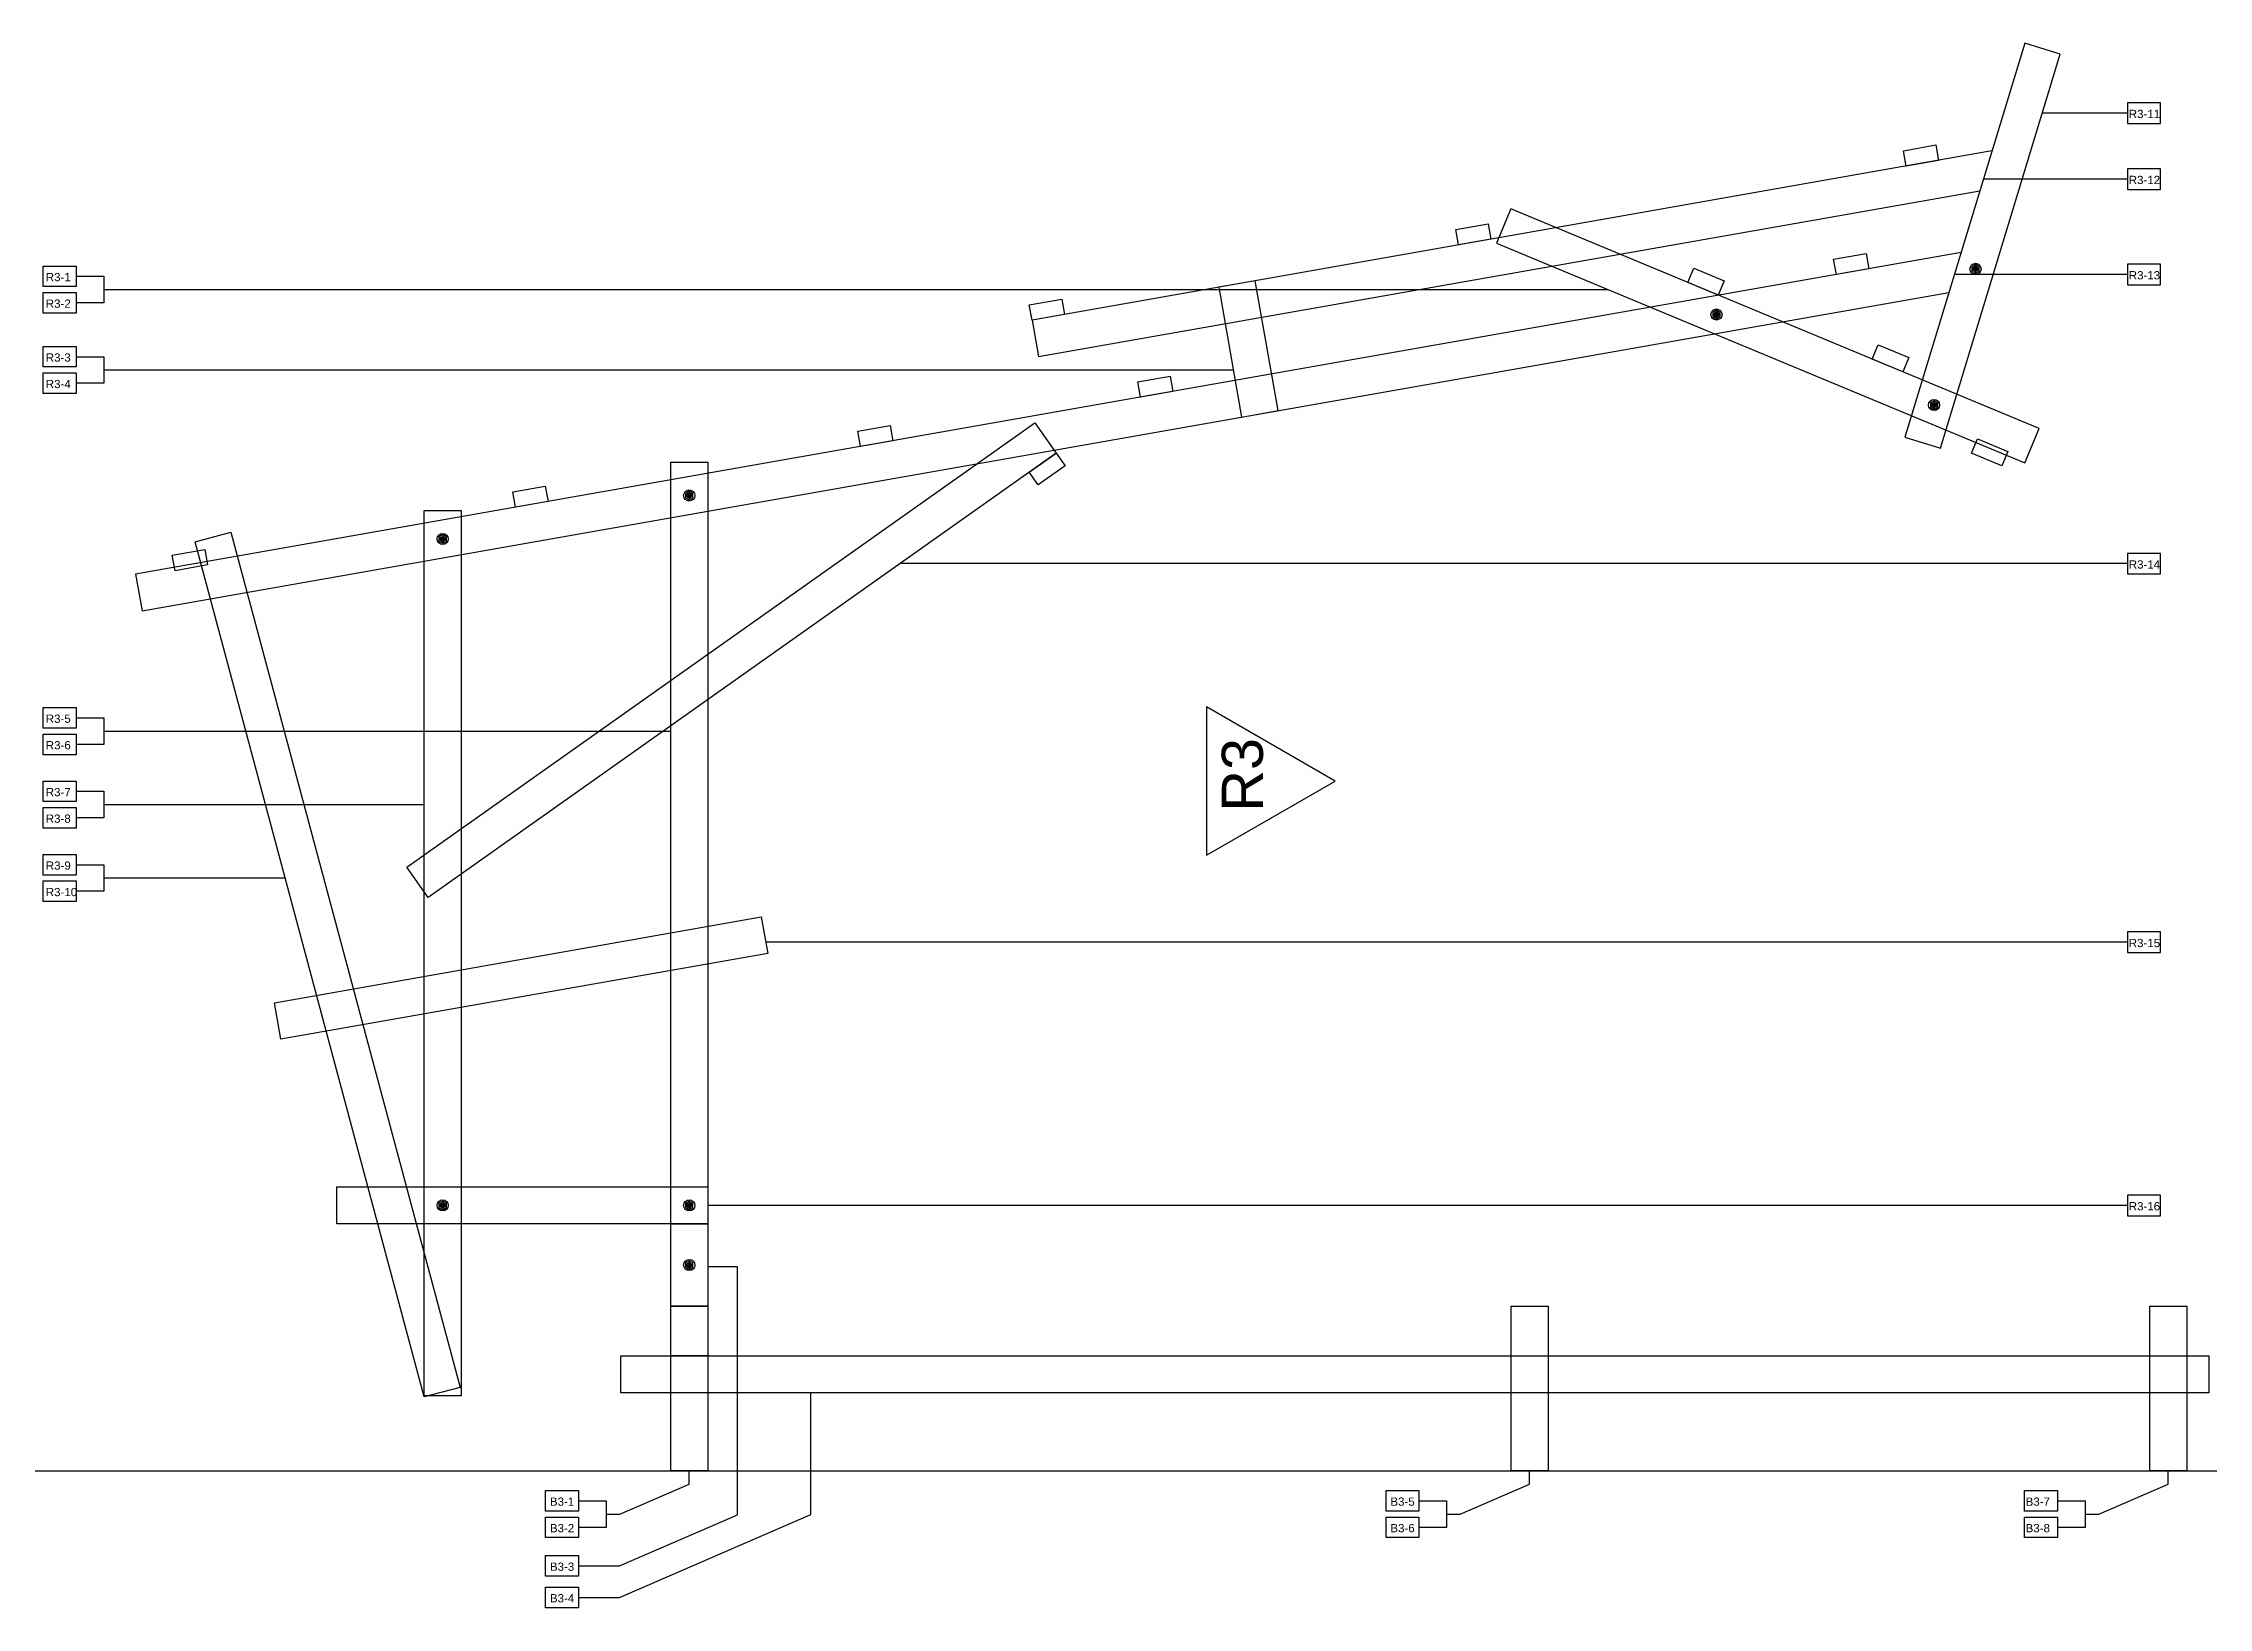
# Model space of a CAD drawing. Header units: millimetres. Extents: x -2666 to 6286, y -11880 to 4849.
# Drawn here: x 1230 to 1755, y -4882 to -4502 of the extents above; entities that cross this region are included whole.
import ezdxf

# ---------------------------------------------------------------- set-up
doc = ezdxf.new("R2010")
doc.units = ezdxf.units.MM
for name, color, linetype in [('0-rib-base', 10, 'Continuous'), ('0-rib1', 6, 'Continuous'), ('1-螺桿鑽洞', 7, 'Continuous'), ('座標', 3, 'Continuous'), ('樑', 4, 'Continuous'), ('編號標示', 30, 'Continuous'), ('編號標示線', 44, 'Continuous')]:
    doc.layers.add(name, color=color, linetype=linetype)
for name, color, linetype, plot in [('1-墊圈', 4, 'Continuous', False), ('1-螺絲頭', 9, 'Continuous', False), ('default', 11, 'Continuous', False)]:
    doc.layers.add(name, color=color, linetype=linetype, plot=plot)
doc.styles.get("Standard").update_dxf_attribs({"font": 'arial.ttf'})

msp = doc.modelspace()

# ---------------------------------------------------------------- texts
at = {"layer": '座標', "insert": (1515.627, -4688.777), "char_height": 10, "attachment_point": 1, "rotation": 90}
msp.add_mtext_dynamic_manual_height_columns('R3', width=22.24738, gutter_width=12.5, heights=[0], dxfattribs=at)
at = {"layer": '編號標示'}
for s, p in [('R3-11', (1735.786, -4520.35)), ('R3-12', (1735.786, -4536.38)), ('R3-1', (1230.191, -4559.976)), ('R3-13', (1735.786, -4559.531)), ('R3-2', (1230.191, -4566.417)), ('R3-3', (1230.191, -4579.503)), ('R3-4', (1230.191, -4585.944)), ('R3-14', (1735.786, -4629.766)), ('R3-5', (1230.191, -4667.227)), ('R3-6', (1230.191, -4673.668)), ('R3-7', (1230.191, -4685.056)), ('R3-8', (1230.191, -4691.497)), ('R3-9', (1230.191, -4702.886)), ('R3-10', (1230.191, -4709.327)), ('R3-15', (1735.786, -4721.706)), ('R3-16', (1735.786, -4785.629)), ('B3-1', (1352.554, -4857.376)), ('B3-5', (1556.554, -4857.376)), ('B3-7', (1710.75, -4857.376)), ('B3-2', (1352.554, -4863.817)), ('B3-6', (1556.554, -4863.817)), ('B3-8', (1710.75, -4863.817)), ('B3-3', (1352.554, -4873.172)), ('B3-4', (1352.554, -4880.839))]:
    msp.add_text(s, height=2, dxfattribs=at).set_placement(p)

# ---------------------------------------------------------------- blocks, each defined once
blk = doc.blocks.new('螺栓組')
h = blk.add_hatch()
h.set_pattern_fill('JIS_WOOD', color=256, scale=0.1, style=0)
edge = h.paths.add_edge_path()
edge.add_arc((0, 0), 0.6, 0, 360)
at = {"layer": '1-墊圈'}
blk.add_circle((0, 0), 1.35, dxfattribs=at)
at = {"layer": '1-螺桿鑽洞'}
for points in [[(1.05, 0), (-1.05, 0)], [(0, -0.91), (0, 0.91)]]:
    blk.add_lwpolyline(points, dxfattribs=at)
blk.add_circle((0, 0), 0.6, dxfattribs=at)
at = {"layer": '1-螺絲頭'}
blk.add_lwpolyline([(-0.52, 0.91), (-1.05, 0), (-0.52, -0.91), (0.52, -0.91), (1.05, 0), (0.52, 0.91)], close=True, dxfattribs=at)

# ---------------------------------------------------------------- linework, layer by layer
at = {"layer": '0-rib-base'}
for points in [[(1300.865, -4788.932), (1300.865, -4779.932), (1390.865, -4779.932), (1390.865, -4788.932)], [(1381.865, -4820.932), (1381.865, -4788.932), (1390.865, -4788.932), (1390.865, -4820.932)], [(1381.865, -4848.932), (1381.865, -4808.932), (1390.865, -4808.932), (1390.865, -4848.932)], [(1585.865, -4848.932), (1585.865, -4808.932), (1594.865, -4808.932), (1594.865, -4848.932)], [(1740.865, -4848.932), (1740.865, -4808.932), (1749.865, -4808.932), (1749.865, -4848.932)], [(1369.803, -4820.932), (1755.182, -4820.932), (1755.182, -4829.932), (1369.803, -4829.932)]]:
    msp.add_lwpolyline(points, close=True, dxfattribs=at)
at = {"layer": '0-rib1'}
for points in [[(1681.454, -4597.869), (1690.065, -4600.485), (1719.135, -4504.804), (1710.524, -4502.187)], [(1710.546, -4604.088), (1714.004, -4595.779), (1585.791, -4542.409), (1582.332, -4550.718)], [(1523.741, -4559.881), (1514.878, -4561.443), (1520.434, -4592.957), (1529.298, -4591.394)], [(1317.809, -4702.292), (1470.234, -4594.369), (1475.435, -4601.715), (1323.01, -4709.637)], [(1381.865, -4808.932), (1381.865, -4603.932), (1390.865, -4603.932), (1390.865, -4808.932)], [(1322.026, -4830.696), (1322.026, -4615.696), (1331.026, -4615.696), (1331.026, -4830.696)], [(1322.06, -4830.954), (1266.414, -4623.28), (1275.107, -4620.951), (1330.753, -4828.625)]]:
    msp.add_lwpolyline(points, close=True, dxfattribs=at)
for points in [[(1702.576, -4528.347), (1469.576, -4569.431), (1471.139, -4578.295), (1699.642, -4538.003)], [(1695.079, -4553.024), (1251.989, -4631.153), (1253.551, -4640.016), (1692.145, -4562.68)], [(1287.238, -4744.076), (1285.675, -4735.213), (1403.852, -4714.375), (1405.415, -4723.238), (1287.238, -4744.076)]]:
    msp.add_lwpolyline(points, dxfattribs=at)
at = {"layer": 'default'}
msp.add_line((1112.973, -4848.932), (2003.973, -4848.932), dxfattribs=at)
at = {"layer": '座標'}
msp.add_lwpolyline([(1511.957, -4699.379), (1543.152, -4681.369), (1511.957, -4663.359)], close=True, dxfattribs=at)
at = {"layer": '樑'}
for points in [[(1688.963, -4526.889), (1689.623, -4530.631), (1681.745, -4532.02), (1681.085, -4528.278), (1688.963, -4526.889)], [(1580.319, -4546.046), (1580.979, -4549.788), (1573.1, -4551.177), (1572.44, -4547.435), (1580.319, -4546.046)], [(1637.605, -4559.861), (1636.145, -4563.369), (1628.759, -4560.295), (1630.219, -4556.787), (1637.605, -4559.861)], [(1672.031, -4553.229), (1672.691, -4556.972), (1664.812, -4558.361), (1664.153, -4554.618), (1672.031, -4553.229)], [(1476.795, -4564.3), (1477.455, -4568.042), (1469.576, -4569.431), (1468.917, -4565.689), (1476.795, -4564.3)], [(1682.381, -4578.5), (1680.92, -4582.008), (1673.535, -4578.933), (1674.995, -4575.425), (1682.381, -4578.5)], [(1503.101, -4583.016), (1503.761, -4586.758), (1495.882, -4588.148), (1495.223, -4584.405), (1503.101, -4583.016)], [(1435.153, -4594.997), (1435.813, -4598.739), (1427.935, -4600.129), (1427.275, -4596.386), (1435.153, -4594.997)], [(1706.461, -4601.305), (1705.001, -4604.813), (1697.615, -4601.739), (1699.075, -4598.23), (1706.461, -4601.305)], [(1475.435, -4601.715), (1477.63, -4604.816), (1471.101, -4609.439), (1468.905, -4606.337), (1475.435, -4601.715)], [(1351.441, -4609.758), (1352.101, -4613.5), (1344.222, -4614.889), (1343.562, -4611.147), (1351.441, -4609.758)], [(1268.776, -4625.146), (1269.436, -4628.889), (1261.557, -4630.278), (1260.898, -4626.536), (1268.776, -4625.146)]]:
    msp.add_lwpolyline(points, dxfattribs=at)
at = {"layer": '編號標示'}
for points in [[(1743.489, -4521.652), (1743.489, -4516.652), (1735.489, -4516.652), (1735.489, -4521.652)], [(1743.489, -4537.682), (1743.489, -4532.682), (1735.489, -4532.682), (1735.489, -4537.682)], [(1229.587, -4561.279), (1229.587, -4556.279), (1237.587, -4556.279), (1237.587, -4561.279)], [(1743.489, -4560.833), (1743.489, -4555.833), (1735.489, -4555.833), (1735.489, -4560.833)], [(1229.587, -4567.72), (1229.587, -4562.72), (1237.587, -4562.72), (1237.587, -4567.72)], [(1229.587, -4580.805), (1229.587, -4575.805), (1237.587, -4575.805), (1237.587, -4580.805)], [(1229.587, -4587.246), (1229.587, -4582.246), (1237.587, -4582.246), (1237.587, -4587.246)], [(1743.489, -4631.068), (1743.489, -4626.068), (1735.489, -4626.068), (1735.489, -4631.068)], [(1229.587, -4668.529), (1229.587, -4663.529), (1237.587, -4663.529), (1237.587, -4668.529)], [(1229.587, -4674.97), (1229.587, -4669.97), (1237.587, -4669.97), (1237.587, -4674.97)], [(1229.587, -4686.359), (1229.587, -4681.359), (1237.587, -4681.359), (1237.587, -4686.359)], [(1229.587, -4692.8), (1229.587, -4687.8), (1237.587, -4687.8), (1237.587, -4692.8)], [(1229.587, -4704.188), (1229.587, -4699.188), (1237.587, -4699.188), (1237.587, -4704.188)], [(1229.587, -4710.629), (1229.587, -4705.629), (1237.587, -4705.629), (1237.587, -4710.629)], [(1743.489, -4723.008), (1743.489, -4718.008), (1735.489, -4718.008), (1735.489, -4723.008)], [(1743.489, -4786.932), (1743.489, -4781.932), (1735.489, -4781.932), (1735.489, -4786.932)], [(1351.496, -4858.678), (1351.496, -4853.678), (1359.496, -4853.678), (1359.496, -4858.678)], [(1555.496, -4858.678), (1555.496, -4853.678), (1563.496, -4853.678), (1563.496, -4858.678)], [(1710.496, -4858.678), (1710.496, -4853.678), (1718.496, -4853.678), (1718.496, -4858.678)], [(1351.496, -4865.12), (1351.496, -4860.12), (1359.496, -4860.12), (1359.496, -4865.12)], [(1555.496, -4865.12), (1555.496, -4860.12), (1563.496, -4860.12), (1563.496, -4865.12)], [(1710.496, -4865.12), (1710.496, -4860.12), (1718.496, -4860.12), (1718.496, -4865.12)], [(1351.496, -4874.475), (1351.496, -4869.475), (1359.496, -4869.475), (1359.496, -4874.475)], [(1351.496, -4882.142), (1351.496, -4877.142), (1359.496, -4877.142), (1359.496, -4882.142)]]:
    msp.add_lwpolyline(points, close=True, dxfattribs=at)
for points in [[(1237.587, -4558.779), (1244.289, -4558.779), (1244.289, -4565.22), (1237.587, -4565.22)], [(1237.587, -4578.305), (1244.289, -4578.305), (1244.289, -4584.746), (1237.587, -4584.746)], [(1237.587, -4666.029), (1244.289, -4666.029), (1244.289, -4672.47), (1237.587, -4672.47)], [(1237.587, -4683.859), (1244.289, -4683.859), (1244.289, -4690.3), (1237.587, -4690.3)], [(1237.587, -4701.688), (1244.289, -4701.688), (1244.289, -4708.129), (1237.587, -4708.129)]]:
    msp.add_lwpolyline(points, dxfattribs=at)
at = {"layer": '編號標示線'}
for p, q in [((1735.489, -4519.152), (1714.776, -4519.152)), ((1735.489, -4535.182), (1700.499, -4535.182)), ((1244.289, -4561.999), (1609.433, -4561.999)), ((1735.489, -4558.333), (1693.466, -4558.333)), ((1244.289, -4581.526), (1518.419, -4581.526)), ((1735.489, -4628.568), (1437.508, -4628.568)), ((1735.489, -4720.508), (1404.933, -4720.508)), ((1735.489, -4784.432), (1390.865, -4784.432))]:
    msp.add_line(p, q, dxfattribs=at)
for points in [[(1244.289, -4669.25), (1381.865, -4669.25)], [(1244.289, -4687.079), (1322.026, -4687.079)], [(1244.289, -4704.909), (1288.286, -4704.909)], [(1359.496, -4871.975), (1369.481, -4871.975), (1398.079, -4859.573), (1398.079, -4799.342), (1390.812, -4799.342)], [(1359.496, -4879.642), (1369.481, -4879.642), (1415.854, -4859.531), (1415.854, -4829.932)], [(1366.198, -4859.399), (1369.534, -4859.399), (1386.365, -4852.1), (1386.365, -4848.932)], [(1570.198, -4859.399), (1573.534, -4859.399), (1590.365, -4852.1), (1590.365, -4848.932)], [(1725.198, -4859.399), (1728.534, -4859.399), (1745.365, -4852.1), (1745.365, -4848.932)], [(1359.496, -4856.178), (1366.198, -4856.178), (1366.198, -4862.62), (1359.496, -4862.62)], [(1563.496, -4856.178), (1570.198, -4856.178), (1570.198, -4862.62), (1563.496, -4862.62)], [(1718.496, -4856.178), (1725.198, -4856.178), (1725.198, -4862.62), (1718.496, -4862.62)]]:
    msp.add_lwpolyline(points, dxfattribs=at)

# ---------------------------------------------------------------- block references
at = {"layer": '1-螺桿鑽洞', "rotation": 90}
for p in [(1698.581, -4556.976), (1635.708, -4568.062), (1688.532, -4590.051), (1386.365, -4612.028), (1326.526, -4622.579), (1326.526, -4784.432), (1386.365, -4784.432), (1386.365, -4798.932)]:
    msp.add_blockref('螺栓組', p, dxfattribs=at)

msp.set_redraw_order([(e.dxf.handle, doc.entitydb.next_handle()) for e in msp.query("TEXT MTEXT ATTDEF DIMENSION ARC_DIMENSION")])  # texts and dimensions are drawn at this point

doc.saveas('drawing.dxf')
